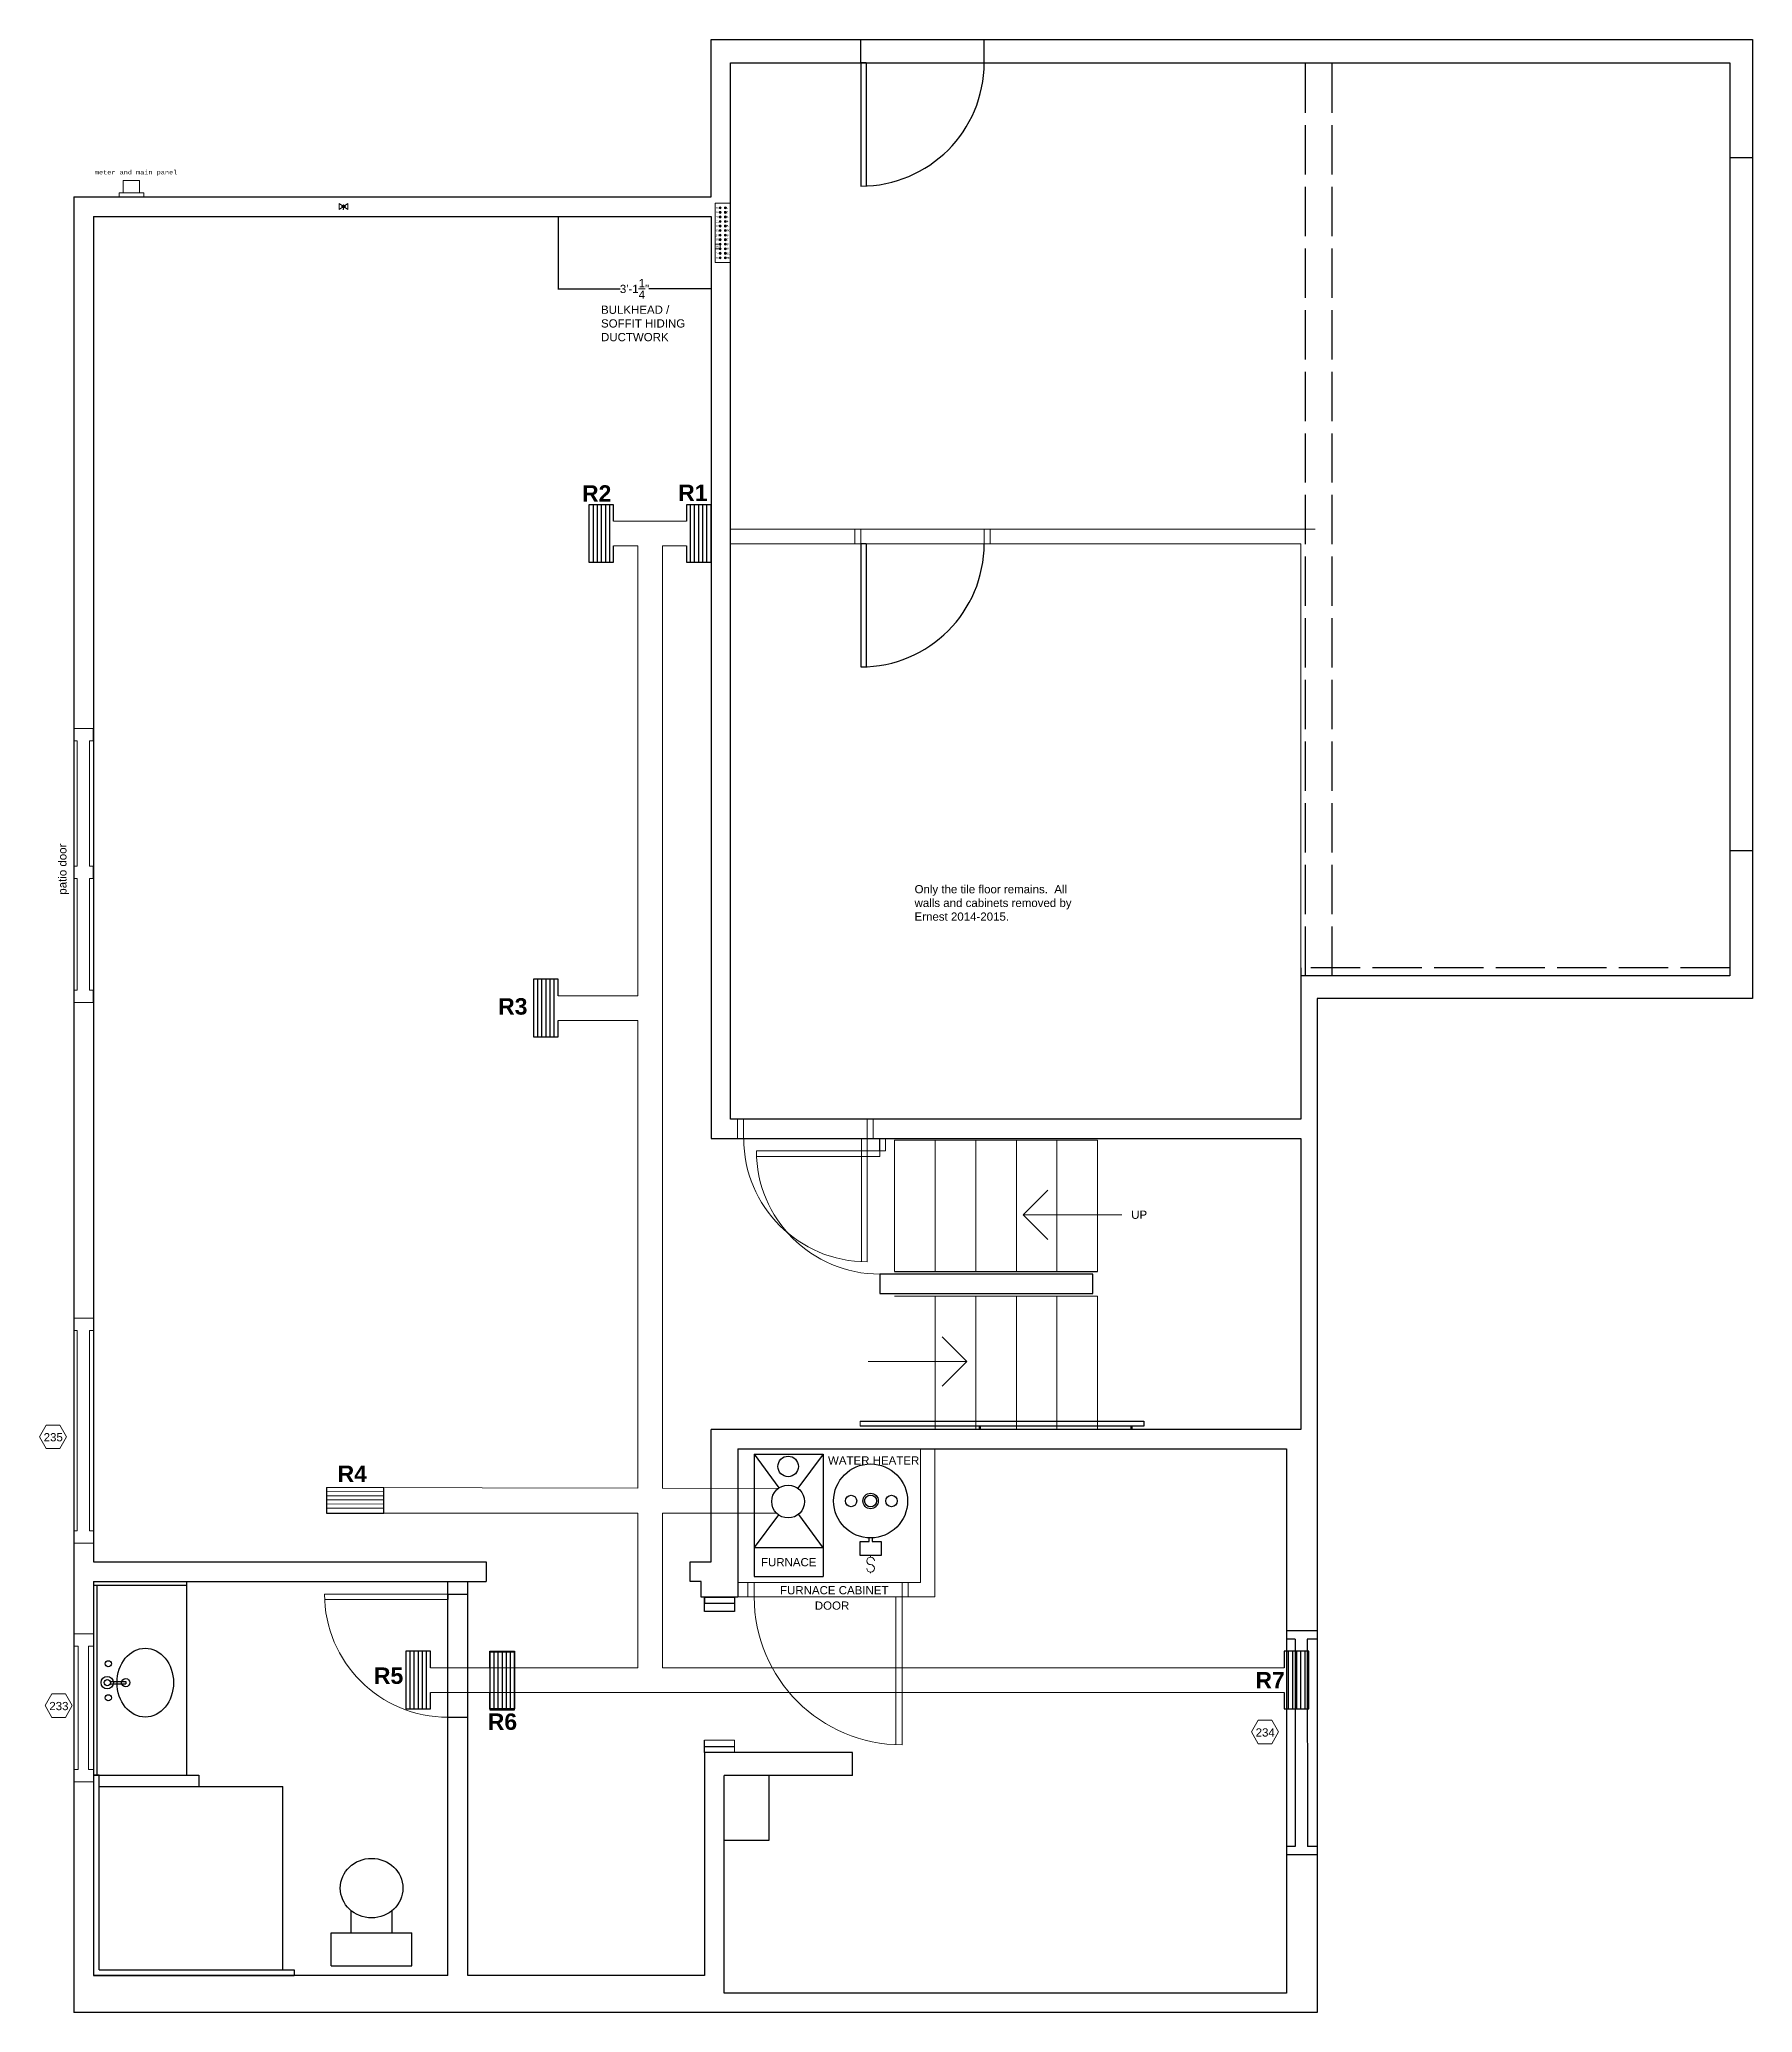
# Model space of a CAD drawing. Header units: inches. Extents: x 678 to 1095, y 267 to 747.
import ezdxf

# ---------------------------------------------------------------- set-up
doc = ezdxf.new("R2010")
doc.units = ezdxf.units.IN
doc.header["$MEASUREMENT"] = 0
doc.linetypes.add('ACAD_ISO02W100', pattern=[15, 12, -3])
doc.layers.get('0').update_dxf_attribs({"color": 1, "lineweight": 9})
for name, color, linetype, lineweight in [('A101-Floorplan-1st-floor', 7, 'Continuous', 9), ('M101-HVAC-1st-floor', 7, 'Continuous', 9), ('M102-Plumbing', 7, 'Continuous', 9), ('M103-Plumbing', 7, 'Continuous', 9)]:
    doc.layers.add(name, color=color, linetype=linetype, lineweight=lineweight)
doc.styles.add('Large', font='Arial Bold.ttf', dxfattribs={"height": 4})
doc.styles.add('Reg', font='Courier New.ttf', dxfattribs={"height": 1})
doc.styles.add('Small', font='Arial.ttf', dxfattribs={"height": 0.5})
doc.styles.get("Standard").update_dxf_attribs({"font": 'Arial.ttf', "height": 2})
doc.dimstyles.get("Standard").update_dxf_attribs({"dimtxt": 0.18, "dimasz": 0.1175, "dimexe": 0.18, "dimexo": 0.0625, "dimgap": 0.09, "dimtad": 0, "dimtoh": 1, "dimdec": 3, "dimzin": 0, "dimdsep": 46, "dimlunit": 4, "dimtxsty": 'Standard', "dimblk": 'ARCHTICK', "dimblk1": 'ARCHTICK', "dimblk2": 'ARCHTICK', "dimcen": 0.09, "dimadec": 1, "dimazin": 0, "dimtfac": 1, "dimtdec": 3, "dimtofl": 0, "dimtmove": 0, "dimatfit": 3, "dimfxl": 1, "dimtolj": 1, "dimtzin": 0, "dimarcsym": 0})

# ---------------------------------------------------------------- blocks, each defined once
blk = doc.blocks.new('L1-bathroom-door')
at = {"layer": 'A101-Floorplan-1st-floor'}
for p, q in [((0, 0), (-30, 0)), ((0, -1.375), (-30, -1.375))]:
    blk.add_line(p, q, dxfattribs=at)
at = {"layer": 'A101-Floorplan-1st-floor', "lineweight": 30}
blk.add_line((0, 0), (0, -1.375), dxfattribs=at)
at = {"layer": 'A101-Floorplan-1st-floor'}
blk.add_arc((0, 0), 30, 180, 270, dxfattribs=at)
blk = doc.blocks.new('L1-bathroom-window')
at = {"layer": 'A101-Floorplan-1st-floor'}
for p, q in [((0, 36), (-4.76, 36)), ((-3.69, 33), (-4.76, 33)), ((-3.69, 3), (-3.69, 33)), ((0, 33), (-1.19, 33)), ((-1.19, 3), (-1.19, 33)), ((-4.76, 3), (-3.69, 3)), ((-4.76, 0), (0, 0)), ((-1.19, 3), (0, 3))]:
    blk.add_line(p, q, dxfattribs=at)
at = {"layer": 'A101-Floorplan-1st-floor', "lineweight": 30}
for p, q in [((-4.76, 36), (-4.76, 33)), ((0, 36), (-0.01, 33)), ((-4.76, 3), (-4.76, 0)), ((-0.01, 3), (0, 0))]:
    blk.add_line(p, q, dxfattribs=at)
blk = doc.blocks.new('L1-family-room-window')
at = {"layer": 'A101-Floorplan-1st-floor'}
for p, q in [((0.01, 54.75), (-4.75, 54.75)), ((-3.93, 51.75), (-4.75, 51.75)), ((-3.93, 3), (-3.93, 51.75)), ((0.01, 51.75), (-0.93, 51.75)), ((-0.93, 3), (-0.93, 51.75)), ((-4.75, 3), (-3.93, 3)), ((-4.75, 0), (0.01, 0)), ((-0.93, 3), (0.01, 3))]:
    blk.add_line(p, q, dxfattribs=at)
at = {"layer": 'A101-Floorplan-1st-floor', "lineweight": 30}
for p, q in [((-4.75, 54.75), (-4.75, 51.75)), ((0.01, 54.75), (0.01, 51.75)), ((-4.75, 3), (-4.75, 0)), ((0, 3), (0.01, 0))]:
    blk.add_line(p, q, dxfattribs=at)
blk = doc.blocks.new('L1-family-room-patio-doors')
at = {"layer": 'A101-Floorplan-1st-floor'}
for p, q in [((0, 66.63), (-4.75, 66.63)), ((-3.93, 63.63), (-4.75, 63.63)), ((-3.93, 33.13), (-3.93, 63.63)), ((-0.93, 33.13), (-0.93, 63.63)), ((0, 63.63), (-0.93, 63.63)), ((-0.07, 66.63), (-0.07, 63.63)), ((-4.75, 33.13), (-3.93, 33.13)), ((-4.75, 30.13), (-3.93, 30.13)), ((-3.93, 3), (-3.93, 30.13)), ((-0.93, 33.13), (0, 33.13)), ((-0.93, 3), (-0.93, 30.13)), ((-0.93, 30.13), (0, 30.13)), ((-0.07, 33.13), (-0.07, 30.13)), ((-4.75, 3), (-3.93, 3)), ((-4.75, 0), (0, 0)), ((-0.93, 3), (0, 3)), ((-0.07, 3), (-0.07, 0))]:
    blk.add_line(p, q, dxfattribs=at)
at = {"layer": 'A101-Floorplan-1st-floor', "lineweight": 30}
for p, q in [((-4.75, 66.63), (-4.75, 63.63)), ((-4.75, 33.13), (-4.75, 30.13)), ((-4.75, 3), (-4.75, 0))]:
    blk.add_line(p, q, dxfattribs=at)
blk = doc.blocks.new('lower-landing-to-garage-door')
at = {"layer": 'A101-Floorplan-1st-floor'}
for p, q in [((30, 0), (28.62, 0)), ((30, 0), (30, -30)), ((28.62, 0), (28.62, -29.97))]:
    blk.add_line(p, q, dxfattribs=at)
blk.add_arc((30, 0), 30, 180, 270, dxfattribs=at)
blk = doc.blocks.new('garage-door-exit-to-trailer')
at = {"layer": 'A101-Floorplan-1st-floor', "lineweight": 30}
for p, q in [((0, 0), (0, -30)), ((1.25, 0), (0, 0)), ((1.25, 0), (1.25, -29.97))]:
    blk.add_line(p, q, dxfattribs=at)
blk.add_arc((0, 0), 30, 270, 0, dxfattribs=at)
blk = doc.blocks.new('spandrel-door')
at = {"layer": 'A101-Floorplan-1st-floor'}
for p, q in [((0, 0), (-30, 0)), ((0, -1.38), (0, 0)), ((0, -1.38), (-29.97, -1.38))]:
    blk.add_line(p, q, dxfattribs=at)
blk.add_arc((0, 0), 30, 180, 270, dxfattribs=at)
blk = doc.blocks.new('L1-toilet')
at = {"lineweight": 30}
for p, q in [((-14.81, 8), (-14.81, 13.4)), ((-4.81, 8), (-4.81, 13.4)), ((-19.63, 0), (-19.63, 8)), ((-19.63, 8), (0, 8)), ((0, 0), (0, 8)), ((-19.63, 0), (0, 0))]:
    blk.add_line(p, q, dxfattribs=at)
blk.add_ellipse((-9.81, 18.88), major_axis=(7.62, 0), ratio=0.95082, dxfattribs=at)
blk = doc.blocks.new('L1-bathroom-sink-faucets-bowl')
at = {"lineweight": 30}
for p, q in [((2.21, 0.25), (5.98, 0.25)), ((5.98, 0.25), (5.98, -0.25)), ((2.21, -0.25), (5.98, -0.25))]:
    blk.add_line(p, q, dxfattribs=at)
for centre, radius in [((1.75, 4.59), 0.75), ((1.5, 0), 1.5), ((1.5, 0), 0.75), ((6, 0), 1), ((1.75, -3.69), 0.75)]:
    blk.add_circle(centre, radius, dxfattribs=at)
blk.add_ellipse((10.75, 0), major_axis=(0, -8.38), ratio=0.820896, dxfattribs=at)
blk = doc.blocks.new('L1-granite-splash-and-counter')
at = {"layer": 'A101-Floorplan-1st-floor', "lineweight": 30}
for p, q in [((0, 0), (22.63, 0)), ((0, 0), (0, -0.88)), ((22.63, 0), (22.63, -47.13)), ((0, -0.88), (22.63, -0.88)), ((0, -0.88), (0, -47.13)), ((0.88, -47.13), (0.88, -0.88)), ((0, -47.13), (0.88, -47.13)), ((0.88, -47.13), (22.63, -47.13))]:
    blk.add_line(p, q, dxfattribs=at)
blk = doc.blocks.new('L1-shower-tiles-and-glass-walls')
at = {"layer": 'A101-Floorplan-1st-floor', "lineweight": 30}
for p, q in [((1.37, 48.75), (0, 48.75)), ((0, 48.75), (0, 48.75)), ((0, 48.75), (0, 0)), ((1.37, 1.37), (1.37, 48.75)), ((1.37, 48.75), (25.62, 48.75)), ((25.62, 48.75), (25.62, 46)), ((1.37, 46), (46.12, 46)), ((46.12, 1.37), (46.12, 46)), ((0, 0), (48.88, 0)), ((1.37, 1.37), (48.88, 1.37)), ((48.88, 1.37), (48.88, 0))]:
    blk.add_line(p, q, dxfattribs=at)
blk = doc.blocks.new('L1-south-stairway-handrail')
at = {"layer": 'A101-Floorplan-1st-floor', "lineweight": -3}
for p, q in [((-57.8, 1.25), (11.23, 1.25)), ((11.23, 0), (-57.8, 0)), ((-28.71, -0.75), (-28.71, 0)), ((-28.46, -0.75), (-28.46, 0)), ((8.09, 0), (8.09, -0.75)), ((8.34, 0), (8.34, -0.75)), ((11.23, 1.25), (11.23, 0))]:
    blk.add_line(p, q, dxfattribs=at)
at = {"layer": 'A101-Floorplan-1st-floor', "lineweight": 5}
blk.add_line((-57.8, 1.25), (-57.8, 0), dxfattribs=at)
blk = doc.blocks.new('L1-arrow')
at = {"lineweight": 5}
for p, q in [((188.32, -365.98), (182.32, -359.98)), ((182.32, -365.98), (164.32, -365.98)), ((182.32, -365.98), (188.32, -365.98)), ((188.32, -365.98), (182.32, -371.98))]:
    blk.add_line(p, q, dxfattribs=at)
blk = doc.blocks.new('L1-south-east-bedroom-window')
at = {"layer": 'A101-Floorplan-1st-floor', "lineweight": -3}
for p, q in [((7.5, 54.5), (0, 54.5)), ((0, 54.5), (0, 52.5)), ((7.5, 54.5), (7.5, 52.5)), ((2.15, 52.5), (0, 52.5)), ((2.15, 52.5), (2.13, 2)), ((5.1, 52.5), (5.12, 2)), ((7.5, 52.5), (5.1, 52.5)), ((2.13, 2), (0, 2)), ((0, 2), (0, 0)), ((7.5, 0), (0, 0)), ((7.5, 2), (5.12, 2)), ((7.5, 2), (7.5, 0))]:
    blk.add_line(p, q, dxfattribs=at)
blk = doc.blocks.new('GE-125A-subpanel-171')
at = {"lineweight": 5}
for p, q in [((0, -14.38, -48.5), (0, 0, -48.5)), ((0, 0, -48.5), (3.75, 0, -48.5)), ((3.75, -15.19, -48.5), (3.75, 0.81, -48.5)), ((1, -1.11, -48.5), (1.5, -1.11, -48.5)), ((1, -2.21, -48.5), (1.5, -2.21, -48.5)), ((1, -3.32, -48.5), (1.5, -3.32, -48.5)), ((1, -4.42, -48.5), (1.5, -4.42, -48.5)), ((1.25, -1.36, -48.5), (1.25, -0.86, -48.5)), ((1.25, -2.46, -48.5), (1.25, -1.96, -48.5)), ((1.25, -3.57, -48.5), (1.25, -3.07, -48.5)), ((1.25, -4.67, -48.5), (1.25, -4.17, -48.5)), ((2.25, -1.11, -48.5), (2.75, -1.11, -48.5)), ((2.25, -2.21, -48.5), (2.75, -2.21, -48.5)), ((2.25, -3.32, -48.5), (2.75, -3.32, -48.5)), ((2.25, -4.42, -48.5), (2.75, -4.42, -48.5)), ((2.5, -1.36, -48.5), (2.5, -0.86, -48.5)), ((2.5, -2.46, -48.5), (2.5, -1.96, -48.5)), ((2.5, -3.57, -48.5), (2.5, -3.07, -48.5)), ((2.5, -4.67, -48.5), (2.5, -4.17, -48.5)), ((1, -5.53, -48.5), (1.5, -5.53, -48.5)), ((1, -6.64, -48.5), (1.5, -6.64, -48.5)), ((1, -7.74, -48.5), (1.5, -7.74, -48.5)), ((1, -8.85, -48.5), (1.5, -8.85, -48.5)), ((1.25, -5.78, -48.5), (1.25, -5.28, -48.5)), ((1.25, -6.89, -48.5), (1.25, -6.39, -48.5)), ((1.25, -7.99, -48.5), (1.25, -7.49, -48.5)), ((1.25, -9.1, -48.5), (1.25, -8.6, -48.5)), ((2.25, -5.53, -48.5), (2.75, -5.53, -48.5)), ((2.25, -6.64, -48.5), (2.75, -6.64, -48.5)), ((2.25, -7.74, -48.5), (2.75, -7.74, -48.5)), ((2.25, -8.85, -48.5), (2.75, -8.85, -48.5)), ((2.5, -5.78, -48.5), (2.5, -5.28, -48.5)), ((2.5, -6.89, -48.5), (2.5, -6.39, -48.5)), ((2.5, -7.99, -48.5), (2.5, -7.49, -48.5)), ((2.5, -9.1, -48.5), (2.5, -8.6, -48.5)), ((1.25, -9.96, -48.5), (0, -9.96, -48.5)), ((0, -9.96, -48.5), (0, -11.06, -48.5)), ((0, -11.06, -48.5), (1.25, -11.06, -48.5)), ((0, -14.38, -48.5), (3.75, -14.38, -48.5)), ((1, -9.96, -48.5), (1.5, -9.96, -48.5)), ((1, -11.06, -48.5), (1.5, -11.06, -48.5)), ((1, -12.17, -48.5), (1.5, -12.17, -48.5)), ((1, -13.27, -48.5), (1.5, -13.27, -48.5)), ((1.25, -10.21, -48.5), (1.25, -9.71, -48.5)), ((1.25, -11.06, -48.5), (1.25, -9.96, -48.5)), ((1.25, -11.31, -48.5), (1.25, -10.81, -48.5)), ((1.25, -12.42, -48.5), (1.25, -11.92, -48.5)), ((1.25, -13.52, -48.5), (1.25, -13.02, -48.5)), ((2.25, -9.96, -48.5), (2.75, -9.96, -48.5)), ((2.25, -11.06, -48.5), (2.75, -11.06, -48.5)), ((2.25, -12.17, -48.5), (2.75, -12.17, -48.5)), ((2.25, -13.27, -48.5), (2.75, -13.27, -48.5)), ((2.5, -10.21, -48.5), (2.5, -9.71, -48.5)), ((2.5, -11.31, -48.5), (2.5, -10.81, -48.5)), ((2.5, -12.42, -48.5), (2.5, -11.92, -48.5)), ((2.5, -13.52, -48.5), (2.5, -13.02, -48.5))]:
    blk.add_line(p, q, dxfattribs=at)
for centre in [(1.25, -1.11, -48.5), (1.25, -2.21, -48.5), (1.25, -3.32, -48.5), (1.25, -4.42, -48.5), (2.5, -1.11, -48.5), (2.5, -2.21, -48.5), (2.5, -3.32, -48.5), (2.5, -4.42, -48.5), (1.25, -5.53, -48.5), (1.25, -6.64, -48.5), (1.25, -7.74, -48.5), (1.25, -8.85, -48.5), (2.5, -5.53, -48.5), (2.5, -6.64, -48.5), (2.5, -7.74, -48.5), (2.5, -8.85, -48.5), (1.25, -9.96, -48.5), (1.25, -11.06, -48.5), (1.25, -12.17, -48.5), (1.25, -13.27, -48.5), (2.5, -9.96, -48.5), (2.5, -11.06, -48.5), (2.5, -12.17, -48.5), (2.5, -13.27, -48.5)]:
    blk.add_circle(centre, 0.25, dxfattribs=at)
at = {"lineweight": 5, "style": 'Small'}
for s, p in [('nc', (0.13, -1.28, -48.5)), ('nc', (0.13, -2.39, -48.5)), ('nc', (0.14, -3.49, -48.5)), ('11', (0.18, -4.7, -48.5)), ('1', (2.77, -1.36, -48.5)), ('3', (2.83, -3.59, -48.5)), ('2', (2.83, -2.47, -48.5)), ('4', (2.85, -4.67, -48.5)), ('13', (0.1, -6.92, -48.5)), ('14', (0.11, -8, -48.5)), ('15', (0.11, -9.11, -48.5)), ('12', (0.12, -5.79, -48.5)), ('5', (2.84, -5.79, -48.5)), ('6', (2.85, -8.02, -48.5)), ('7', (2.86, -9.11, -48.5)), ('nc', (2.87, -6.81, -48.5)), ('nc', (0.13, -13.46, -48.5)), ('16', (0.12, -10.82, -48.5)), ('nc', (0.14, -12.36, -48.5)), ('10', (2.83, -12.42, -48.5)), ('9', (2.87, -11.28, -48.5)), ('nc', (2.86, -13.46, -48.5)), ('8', (2.88, -10.2, -48.5))]:
    blk.add_text(s, height=0.5, dxfattribs=at).set_placement(p)
blk = doc.blocks.new('window-233')
blk.add_lwpolyline([(-1.66, 2.84), (-3.31, -0.01), (-1.66, -2.87), (1.63, -2.87), (3.28, -0.01), (1.63, 2.84)], close=True)
blk.add_text('233', height=2).set_placement((-2.29, -1.12))
blk = doc.blocks.new('window-235')
blk.add_lwpolyline([(-2, 2.97), (-3.65, 0.11), (-2, -2.74), (1.3, -2.74), (2.94, 0.11), (1.3, 2.97)], close=True)
blk.add_text('235', height=2).set_placement((-2.63, -1))
blk = doc.blocks.new('window-234')
blk.add_lwpolyline([(-1.79, 3.01), (-3.44, 0.15), (-1.79, -2.7), (1.51, -2.7), (3.16, 0.15), (1.51, 3.01)], close=True)
blk.add_text('234', height=2).set_placement((-2.41, -0.96))
blk = doc.blocks.new('meter-and-main-panel')
at = {"layer": 'A101-Floorplan-1st-floor', "lineweight": 5}
for p, q in [((0, 0), (0, 1)), ((0, 1), (6, 1)), ((1, 1), (1, 4)), ((1, 4), (5, 4)), ((5, 4), (5, 1)), ((6, 1), (6, 0))]:
    blk.add_line(p, q, dxfattribs=at)
at = {"layer": 'A101-Floorplan-1st-floor', "lineweight": 5, "style": 'Reg'}
blk.add_text('meter and main panel', height=1, dxfattribs=at).set_placement((-5.88, 5.49))
blk = doc.blocks.new('old-furnace-cabinet-door')
at = {"lineweight": 5}
for p, q in [((-1.5, 35.97), (-1.5, 0)), ((0, 36), (0, 0)), ((0, 0), (-36, 0)), ((-1.5, 0), (0, 0))]:
    blk.add_line(p, q, dxfattribs=at)
blk.add_arc((0, 0), 36, 90, 180, dxfattribs=at)
blk = doc.blocks.new('FURNACE-CABINET')
at = {"lineweight": 5}
for p, q in [((257.32, 223.32), (257.32, 190.82)), ((260.82, 223.32), (260.82, 187.32)), ((212.82, 190.82), (257.32, 190.82)), ((212.82, 187.32), (218.82, 187.32)), ((215.32, 190.82), (215.32, 187.32)), ((216.82, 190.82), (216.82, 187.32)), ((252.82, 190.82), (252.82, 187.32)), ((254.32, 190.82), (254.32, 187.32)), ((260.82, 187.32), (254.82, 187.32))]:
    blk.add_line(p, q, dxfattribs=at)
at = {"lineweight": 5, "xscale": -1, "rotation": 180}
blk.add_blockref('old-furnace-cabinet-door', (252.82, 187.32), dxfattribs=at)
at = {"lineweight": 5}
for s, p in [('FURNACE CABINET', (223.12, 187.95)), ('DOOR', (231.58, 184.2))]:
    blk.add_text(s, height=2, dxfattribs=at).set_placement(p)
blk = doc.blocks.new('_ArchTick')
at = {"color": 0, "linetype": 'ByBlock', "lineweight": 30, "const_width": 0.15}
blk.add_lwpolyline([(-0.5, -0.5), (0.5, 0.5)], dxfattribs=at)
blk = doc.blocks.new('*D26')
at = {"layer": 'A101-Floorplan-1st-floor', "color": 0, "lineweight": -2, "transparency": 16777216}
for p, q in [((804.15, 704.11), (804.15, 686.35)), ((841.38, 704.11), (841.38, 686.35)), ((804.15, 686.53), (819.26, 686.53)), ((841.38, 686.53), (826.27, 686.53))]:
    blk.add_line(p, q, dxfattribs=at)
at = {"layer": 'A101-Floorplan-1st-floor', "color": 0, "lineweight": -2, "transparency": 16777216, "xscale": 0.1175, "yscale": 0.1175, "zscale": 0.1175, "rotation": 180}
blk.add_blockref('_ArchTick', (804.15, 686.53), dxfattribs=at)
at = {"layer": 'A101-Floorplan-1st-floor', "color": 0, "lineweight": -2, "transparency": 16777216, "xscale": 0.1175, "yscale": 0.1175, "zscale": 0.1175}
blk.add_blockref('_ArchTick', (841.38, 686.53), dxfattribs=at)
at = {"layer": 'A101-Floorplan-1st-floor', "color": 0, "lineweight": 5, "transparency": 16777216, "insert": (822.76, 686.53), "char_height": 2, "attachment_point": 5}
blk.add_mtext('\\A1;3\'-1{\\H1x;\\S1/4;}"', dxfattribs=at)
blk = doc.blocks.new('upstairs-bathroom-register')
at = {"layer": 'M101-HVAC-1st-floor', "lineweight": 30}
for p, q in [((107.19, 170.08), (107.19, 174.08)), ((107.19, 174.08), (113.19, 174.08)), ((108.19, 174.08), (108.19, 160.08)), ((109.19, 174.08), (109.19, 160.08)), ((110.19, 174.08), (110.19, 160.08)), ((111.19, 174.08), (111.19, 160.08)), ((112.19, 174.08), (112.19, 160.08)), ((113.19, 174.08), (113.19, 160.08)), ((107.19, 160.08), (107.19, 164.08)), ((113.19, 160.08), (107.19, 160.08))]:
    blk.add_line(p, q, dxfattribs=at)
blk = doc.blocks.new('R6')
at = {"layer": 'M101-HVAC-1st-floor', "lineweight": 30}
for p, q in [((152.47, 173.86), (152.47, 159.86)), ((158.47, 173.86), (152.47, 173.86)), ((158.47, 159.86), (158.47, 173.86)), ((152.47, 159.86), (158.47, 159.86))]:
    blk.add_line(p, q, dxfattribs=at)
at = {"lineweight": 5}
blk.add_blockref('upstairs-bathroom-register', (45.28, 0), dxfattribs=at)
blk = doc.blocks.new('water-heater')
at = {"layer": 'M103-Plumbing'}
for p, q in [((245.15, 197.01), (245.15, 197.41)), ((245.15, 193.33), (245.15, 193.09))]:
    blk.add_line(p, q, dxfattribs=at)
at = {"layer": 'M103-Plumbing', "lineweight": -3}
blk.add_lwpolyline([(245.53, 201.66), (245.53, 200.8), (247.72, 200.8), (247.72, 197.41), (242.59, 197.41), (242.59, 200.8), (244.78, 200.8), (244.78, 201.66)], dxfattribs=at)
for centre, radius in [((245.15, 210.66), 9), ((240.4, 210.66), 1.39), ((245.15, 210.66), 1.88), ((245.15, 210.66), 1.45), ((250.25, 210.66), 1.39)]:
    blk.add_circle(centre, radius, dxfattribs=at)
at = {"layer": 'M103-Plumbing'}
for centre, start, end in [((245.15, 196.09), 0, 180), ((245.15, 196.08), 180, 270), ((245.15, 194.25), 180, 90)]:
    blk.add_arc(centre, 0.916, start, end, dxfattribs=at)
at = {"layer": 'M103-Plumbing', "lineweight": 5}
blk.add_text('WATER HEATER', height=2, dxfattribs=at).set_placement((234.79, 219.52))
blk = doc.blocks.new('L2-N-gas-shutoff-valve (1)')
at = {"layer": 'M102-Plumbing'}
for p, q in [((-1.05, 0.72), (-1.05, 0.36)), ((0, 0), (-1.05, 0.72)), ((-1.05, 0.36), (-1.05, 0)), ((-1.05, -0.36), (-1.05, 0)), ((0, 0), (-1.05, -0.72)), ((0, 0), (1.05, 0.72)), ((0, 0), (1.05, -0.72)), ((1.05, 0.72), (1.05, 0.36)), ((1.05, 0.36), (1.05, 0)), ((1.05, -0.36), (1.05, 0)), ((-1.05, -0.72), (-1.05, -0.36)), ((1.05, -0.72), (1.05, -0.36))]:
    blk.add_line(p, q, dxfattribs=at)
blk.add_lwpolyline([(0, 0), (0, -0.7), (-0.18, -0.7)], dxfattribs=at)
at = {"layer": 'M102-Plumbing', "lineweight": 30}
blk.add_circle((0, 0), 0.375, dxfattribs=at)

msp = doc.modelspace()

# ---------------------------------------------------------------- linework, layer by layer
at = {"layer": 'A101-Floorplan-1st-floor', "lineweight": -3}
for p, q in [((841.376, 708.9196), (841.376, 747.2321)), ((841.376, 747.2321), (1094.8081, 747.2321)), ((877.8434, 741.5446), (877.8434, 747.2321)), ((907.8394, 741.5446), (907.8394, 747.2321)), ((1094.8081, 747.2321), (1094.8081, 513.8883)), ((1089.3081, 718.5446), (1094.8081, 718.5446)), ((686.3448, 708.9196), (686.3448, 267.1086)), ((686.3448, 708.9196), (841.376, 708.9196)), ((691.0948, 704.1696), (691.0948, 376.7633)), ((691.0948, 704.1696), (841.376, 704.1696)), ((841.376, 704.1696), (841.376, 479.7876)), ((1089.3081, 549.8571), (1094.8081, 549.8571)), ((1094.8081, 513.8883), (988.8746, 513.8883)), ((988.8746, 513.8883), (988.8746, 267.1086)), ((841.376, 479.7876), (984.876, 479.7876)), ((882.4274, 476.7876), (882.4274, 479.7876)), ((984.876, 479.7876), (984.876, 409.0064)), ((886.0621, 447.4126), (935.4371, 447.4126)), ((841.376, 376.7633), (841.376, 409.0064)), ((984.876, 409.0064), (841.376, 409.0064)), ((847.876, 404.2564), (847.876, 368.1626)), ((847.876, 404.2564), (981.376, 404.2564)), ((981.376, 404.2564), (981.376, 271.8586)), ((691.0948, 376.7633), (786.6573, 376.7633)), ((786.6573, 376.7633), (786.6573, 372.0133)), ((836.3135, 372.0133), (836.3135, 376.7633)), ((836.3135, 376.7633), (841.376, 376.7633)), ((691.0948, 372.0133), (691.0948, 276.1314)), ((691.0948, 372.0133), (786.6573, 372.0133)), ((777.3448, 276.1314), (777.3448, 372.0133)), ((782.2198, 276.1314), (782.2198, 372.0133)), ((782.2198, 368.9508), (782.2198, 372.0133)), ((839.001, 372.0133), (836.3135, 372.0133)), ((839.001, 368.1626), (839.001, 372.0133)), ((777.3448, 368.9508), (782.2198, 368.9508)), ((847.876, 368.1626), (839.001, 368.1626)), ((839.8135, 368.1626), (839.8135, 366.6626)), ((839.8135, 368.1626), (847.0635, 368.1626)), ((839.8135, 364.6626), (839.8135, 368.1626)), ((847.0635, 366.6626), (839.8135, 366.6626)), ((847.0635, 368.1626), (847.0635, 364.6626)), ((847.0635, 364.6626), (839.8135, 364.6626)), ((777.3448, 338.9508), (782.2198, 338.9508)), ((839.8135, 330.3814), (839.8135, 333.3814)), ((839.8135, 331.8814), (847.0635, 331.8814)), ((875.8135, 330.3814), (839.8135, 330.3814)), ((839.8135, 330.3814), (839.8135, 276.1314)), ((847.0635, 330.3814), (839.8135, 330.3814)), ((875.8135, 324.7961), (875.8135, 330.3814)), ((875.8135, 324.7961), (844.5635, 324.7961)), ((844.5635, 271.8586), (844.5635, 324.7961)), ((855.5635, 309.0149), (855.5635, 324.7961)), ((844.5635, 309.0149), (855.5635, 309.0149)), ((777.3448, 276.1314), (691.0948, 276.1314)), ((839.8135, 276.1314), (782.2198, 276.1314)), ((981.376, 271.8586), (844.5635, 271.8586)), ((988.8746, 267.1086), (686.3448, 267.1086))]:
    msp.add_line(p, q, dxfattribs=at)
at = {"layer": 'A101-Floorplan-1st-floor', "linetype": 'ACAD_ISO02W100', "lineweight": -3}
for p, q in [((986.001, 519.3883), (986.001, 741.5446)), ((992.501, 519.3883), (992.501, 741.5446)), ((1089.3081, 521.2946), (984.876, 521.2946))]:
    msp.add_line(p, q, dxfattribs=at)
at = {"layer": 'A101-Floorplan-1st-floor', "lineweight": 5}
for p, q in [((846.126, 628.0376), (988.376, 628.0376)), ((876.3434, 624.5376), (876.3434, 628.0376)), ((877.8434, 624.5376), (877.8434, 628.0376)), ((907.8394, 624.5376), (907.8394, 628.0376)), ((909.3394, 624.5376), (909.3394, 628.0376)), ((841.376, 479.7876), (841.376, 481.1626)), ((847.8135, 484.5376), (847.8135, 479.7876)), ((849.3135, 484.5376), (849.3135, 479.7876)), ((879.3451, 479.7876), (879.3451, 484.5376)), ((880.8451, 479.7876), (880.8451, 484.5376)), ((882.4274, 476.7876), (883.8024, 476.7876)), ((883.8024, 476.7876), (883.8024, 479.7876)), ((935.4371, 479.3501), (886.0621, 479.3501)), ((886.0621, 447.4126), (886.0621, 479.3501)), ((895.9371, 447.4126), (895.9371, 479.3501)), ((905.8121, 447.4126), (905.8121, 479.3501)), ((915.6871, 447.4126), (915.6871, 479.3501)), ((925.5621, 447.4126), (925.5621, 479.3501)), ((935.4371, 447.4126), (935.4371, 479.3501)), ((886.0621, 441.4126), (935.4371, 441.4126)), ((895.9371, 441.4126), (895.9371, 409.0064)), ((905.8121, 441.4126), (905.8121, 409.0064)), ((915.6871, 441.4126), (915.6871, 409.0064)), ((925.5621, 441.4126), (925.5621, 409.0064)), ((935.4371, 441.4126), (935.4371, 409.0064)), ((777.3448, 372.0133), (777.3448, 348.0133)), ((892.376, 371.7564), (871.2103, 371.7564)), ((839.8135, 333.3814), (847.0635, 333.3814)), ((847.0635, 333.3814), (847.0635, 330.3814))]:
    msp.add_line(p, q, dxfattribs=at)
at = {"layer": 'A101-Floorplan-1st-floor', "lineweight": -3}
msp.add_lwpolyline([(984.876, 521.2946), (984.876, 484.5376), (846.126, 484.5376), (846.126, 741.5446), (1089.3081, 741.5446), (1089.3081, 519.3883), (984.876, 519.3883)], dxfattribs=at)
at = {"layer": 'A101-Floorplan-1st-floor', "lineweight": 5}
for points in [[(984.876, 624.5376), (984.876, 484.5376), (846.126, 484.5376), (846.126, 624.5376)], [(895.876, 368.2564), (895.876, 404.2564), (847.876, 404.2564), (847.876, 368.2564)]]:
    msp.add_lwpolyline(points, close=True, dxfattribs=at)
at = {"layer": 'A101-Floorplan-1st-floor', "lineweight": -3}
msp.add_lwpolyline([(882.4274, 442.0376), (934.3245, 442.0376), (934.3245, 446.7876), (882.4274, 446.7876)], close=True, dxfattribs=at)
at = {"layer": 'M101-HVAC-1st-floor', "lineweight": 30}
for p, q in [((811.6889, 634.0264), (811.6889, 620.0264)), ((817.6889, 634.0264), (811.6889, 634.0264)), ((812.6889, 634.0264), (812.6889, 620.0264)), ((813.6889, 634.0264), (813.6889, 620.0264)), ((814.6889, 634.0264), (814.6889, 620.0264)), ((815.6889, 634.0264), (815.6889, 620.0264)), ((816.6889, 634.0264), (816.6889, 620.0264)), ((817.6889, 630.0264), (817.6889, 634.0264)), ((835.376, 634.0264), (835.376, 630.0264)), ((841.376, 634.0264), (835.376, 634.0264)), ((836.376, 620.0264), (836.376, 634.0264)), ((837.376, 620.0264), (837.376, 634.0264)), ((838.376, 620.0264), (838.376, 634.0264)), ((839.376, 620.0264), (839.376, 634.0264)), ((840.376, 620.0264), (840.376, 634.0264)), ((841.376, 620.0264), (841.376, 634.0264)), ((811.6889, 620.0264), (817.6889, 620.0264)), ((817.6889, 620.0264), (817.6889, 624.0264)), ((835.376, 624.0264), (835.376, 620.0264)), ((835.376, 620.0264), (841.376, 620.0264)), ((798.1518, 518.5446), (798.1518, 504.5446)), ((804.1518, 518.5446), (798.1518, 518.5446)), ((799.1518, 518.5446), (799.1518, 504.5446)), ((800.1518, 518.5446), (800.1518, 504.5446)), ((801.1518, 518.5446), (801.1518, 504.5446)), ((802.1518, 518.5446), (802.1518, 504.5446)), ((803.1518, 518.5446), (803.1518, 504.5446)), ((804.1518, 514.5446), (804.1518, 518.5446)), ((798.1518, 504.5446), (804.1518, 504.5446)), ((804.1518, 504.5446), (804.1518, 508.5446)), ((747.7806, 394.8749), (747.7806, 388.5959)), ((761.7806, 388.5959), (761.7806, 394.8441)), ((747.7806, 388.5959), (761.7806, 388.5959)), ((767.0948, 355.0133), (767.0948, 341.0133)), ((773.0948, 355.0133), (767.0948, 355.0133)), ((768.0948, 355.0133), (768.0948, 341.0133)), ((769.0948, 355.0133), (769.0948, 341.0133)), ((770.0948, 355.0133), (770.0948, 341.0133)), ((771.0948, 355.0133), (771.0948, 341.0133)), ((772.0948, 355.0133), (772.0948, 341.0133)), ((773.0948, 351.0133), (773.0948, 355.0133)), ((980.8437, 355.0133), (980.8437, 351.0133)), ((986.8437, 355.0133), (980.8437, 355.0133)), ((981.8437, 355.0133), (981.8437, 341.0133)), ((982.8437, 355.0133), (982.8437, 341.0133)), ((983.8437, 355.0133), (983.8437, 341.0133)), ((984.8437, 355.0133), (984.8437, 341.0133)), ((985.8437, 355.0133), (985.8437, 341.0133)), ((986.8437, 341.0133), (986.8437, 355.0133)), ((767.0948, 341.0133), (773.0948, 341.0133)), ((773.0948, 341.0133), (773.0948, 345.0133)), ((980.8437, 345.0133), (980.8437, 341.0133)), ((980.8437, 341.0133), (986.8437, 341.0133))]:
    msp.add_line(p, q, dxfattribs=at)
at = {"layer": 'M101-HVAC-1st-floor', "lineweight": 5}
for p, q in [((817.6889, 630.0264), (835.376, 630.0264)), ((817.6889, 624.0264), (823.5635, 624.0264)), ((823.5635, 624.0264), (823.5635, 514.5446)), ((829.5635, 624.0264), (829.5635, 394.5959)), ((829.5635, 624.0264), (835.376, 624.0264)), ((804.1518, 514.5446), (823.5635, 514.5446)), ((804.1518, 508.5446), (823.5635, 508.5446)), ((823.5635, 508.5446), (823.5635, 394.7082)), ((747.7784, 393.8749), (761.7784, 393.8441)), ((823.5635, 394.7082), (747.7806, 394.8749)), ((747.7806, 394.8749), (761.7806, 394.8441)), ((857.6701, 394.5959), (829.5635, 394.6885)), ((747.7696, 389.8749), (761.7696, 389.8441)), ((747.7718, 390.8749), (761.7718, 390.8441)), ((747.774, 391.8749), (761.774, 391.8441)), ((747.7762, 392.8749), (761.7762, 392.8441)), ((823.5635, 388.5959), (761.7806, 388.5959)), ((823.5635, 388.5959), (823.5635, 351.0133)), ((829.5635, 388.5959), (829.5635, 351.0133)), ((857.3448, 388.5959), (829.5635, 388.5959)), ((823.5635, 351.0133), (773.0948, 351.0133)), ((980.8437, 351.0133), (829.5635, 351.0133)), ((980.8437, 345.0133), (773.0948, 345.0133))]:
    msp.add_line(p, q, dxfattribs=at)
at = {"layer": 'M101-HVAC-1st-floor', "lineweight": -3}
for p, q in [((851.876, 402.9976), (857.9155, 394.7745)), ((851.876, 402.9976), (868.6793, 402.9976)), ((851.876, 402.9976), (851.876, 373.2507)), ((868.6793, 402.9976), (862.5222, 394.6694)), ((868.6793, 402.9976), (868.6793, 373.2507)), ((857.7664, 388.2366), (851.8624, 380.2507)), ((862.6468, 388.3325), (868.6793, 380.1189)), ((851.8624, 380.2507), (868.6793, 380.2507)), ((851.876, 373.2507), (868.6793, 373.2507))]:
    msp.add_line(p, q, dxfattribs=at)
for centre, radius in [((860.1443, 399.9976), 2.5), ((860.1443, 391.453), 4)]:
    msp.add_circle(centre, radius, dxfattribs=at)

# ---------------------------------------------------------------- block references
at = {"lineweight": -3}
for name, p in [('garage-door-exit-to-trailer', (877.8434, 741.5446)), ('garage-door-exit-to-trailer', (877.8434, 624.5376)), ('L1-bathroom-door', (777.3448, 368.9508)), ('L1-shower-tiles-and-glass-walls', (691.0948, 276.1314))]:
    msp.add_blockref(name, p, dxfattribs=at)
at = {"lineweight": 5}
for name, p in [('meter-and-main-panel', (697.3448, 708.9196)), ('L2-N-gas-shutoff-valve (1)', (751.9687, 706.5763)), ('L1-south-stairway-handrail', (935.4371, 409.7564)), ('water-heater', (635.0573, 180.9316)), ('R6', (635.0573, 180.9316))]:
    msp.add_blockref(name, p, dxfattribs=at)
at = {"layer": 'A101-Floorplan-1st-floor', "lineweight": 5}
for name, p in [('GE-125A-subpanel-171', (842.376, 707.3621, 48.5)), ('L1-arrow', (715.328, 791.5402)), ('window-235', (681.6208, 407.104)), ('FURNACE-CABINET', (635.0573, 180.9316)), ('L1-south-east-bedroom-window', (981.376, 305.4751)), ('window-233', (682.6593, 341.8079)), ('window-234', (976.3149, 335.2247))]:
    msp.add_blockref(name, p, dxfattribs=at)
at = {"layer": 'A101-Floorplan-1st-floor', "lineweight": -3}
for name, p in [('L1-family-room-patio-doors', (691.0948, 512.9145)), ('lower-landing-to-garage-door', (849.3451, 479.7876)), ('spandrel-door', (882.4274, 476.7876)), ('L1-family-room-window', (691.0948, 381.2946)), ('L1-granite-splash-and-counter', (691.0948, 372.0133)), ('L1-bathroom-window', (691.1003, 323.2638)), ('L1-bathroom-sink-faucets-bowl', (692.9698, 347.3814)), ('L1-toilet', (768.5948, 278.5064))]:
    msp.add_blockref(name, p, dxfattribs=at)
at = {"layer": 'A101-Floorplan-1st-floor', "lineweight": 5, "rotation": 180}
msp.add_blockref('L1-arrow', (1105.6507, 95.2757), dxfattribs=at)

# ---------------------------------------------------------------- texts
at = {"layer": 'A101-Floorplan-1st-floor', "lineweight": 5}
msp.add_text('patio door', height=2, rotation=90, dxfattribs=at).set_placement((684.5511, 539.1219))
msp.add_text('UP', height=2, dxfattribs=at).set_placement((943.6218, 460.2487))
at = {"layer": 'A101-Floorplan-1st-floor', "lineweight": 5, "char_height": 2, "attachment_point": 1}
for s, insert, width in [('BULKHEAD /\\PSOFFIT HIDING DUCTWORK', (814.6112, 682.4707), 29.397438), ('Only the tile floor remains.  All walls and cabinets removed by Ernest 2014-2015.', (890.906, 541.464), 42.107161)]:
    msp.add_mtext(s, dxfattribs=dict(at, insert=insert, width=width))
at = {"layer": 'M101-HVAC-1st-floor', "lineweight": 5, "style": 'Large'}
for s, p in [('R2', (809.9855, 634.755)), ('R1', (833.3871, 634.9104)), ('R3', (789.5722, 509.9431)), ('R4', (750.5154, 396.2137)), ('R5', (759.3463, 347.0769)), ('R7', (973.8384, 345.9807)), ('R6', (787.0526, 335.8925))]:
    msp.add_text(s, height=4, dxfattribs=at).set_placement(p)
at = {"layer": 'M101-HVAC-1st-floor', "lineweight": 5}
msp.add_text('FURNACE', height=2, dxfattribs=at).set_placement((853.5305, 375.6973))

# ---------------------------------------------------------------- dimensions: what is measured, and where the dimension line sits
at = {"layer": 'A101-Floorplan-1st-floor', "lineweight": 5}
dim = msp.add_linear_dim(base=(841.376, 686.529), p1=(804.1518, 704.1696), p2=(841.376, 704.1696), dimstyle='Standard', dxfattribs=at)
dim.commit()
dim.dimension.update_dxf_attribs({"geometry": '*D26', "text_midpoint": (822.7639, 686.529)})

doc.saveas('drawing.dxf')
